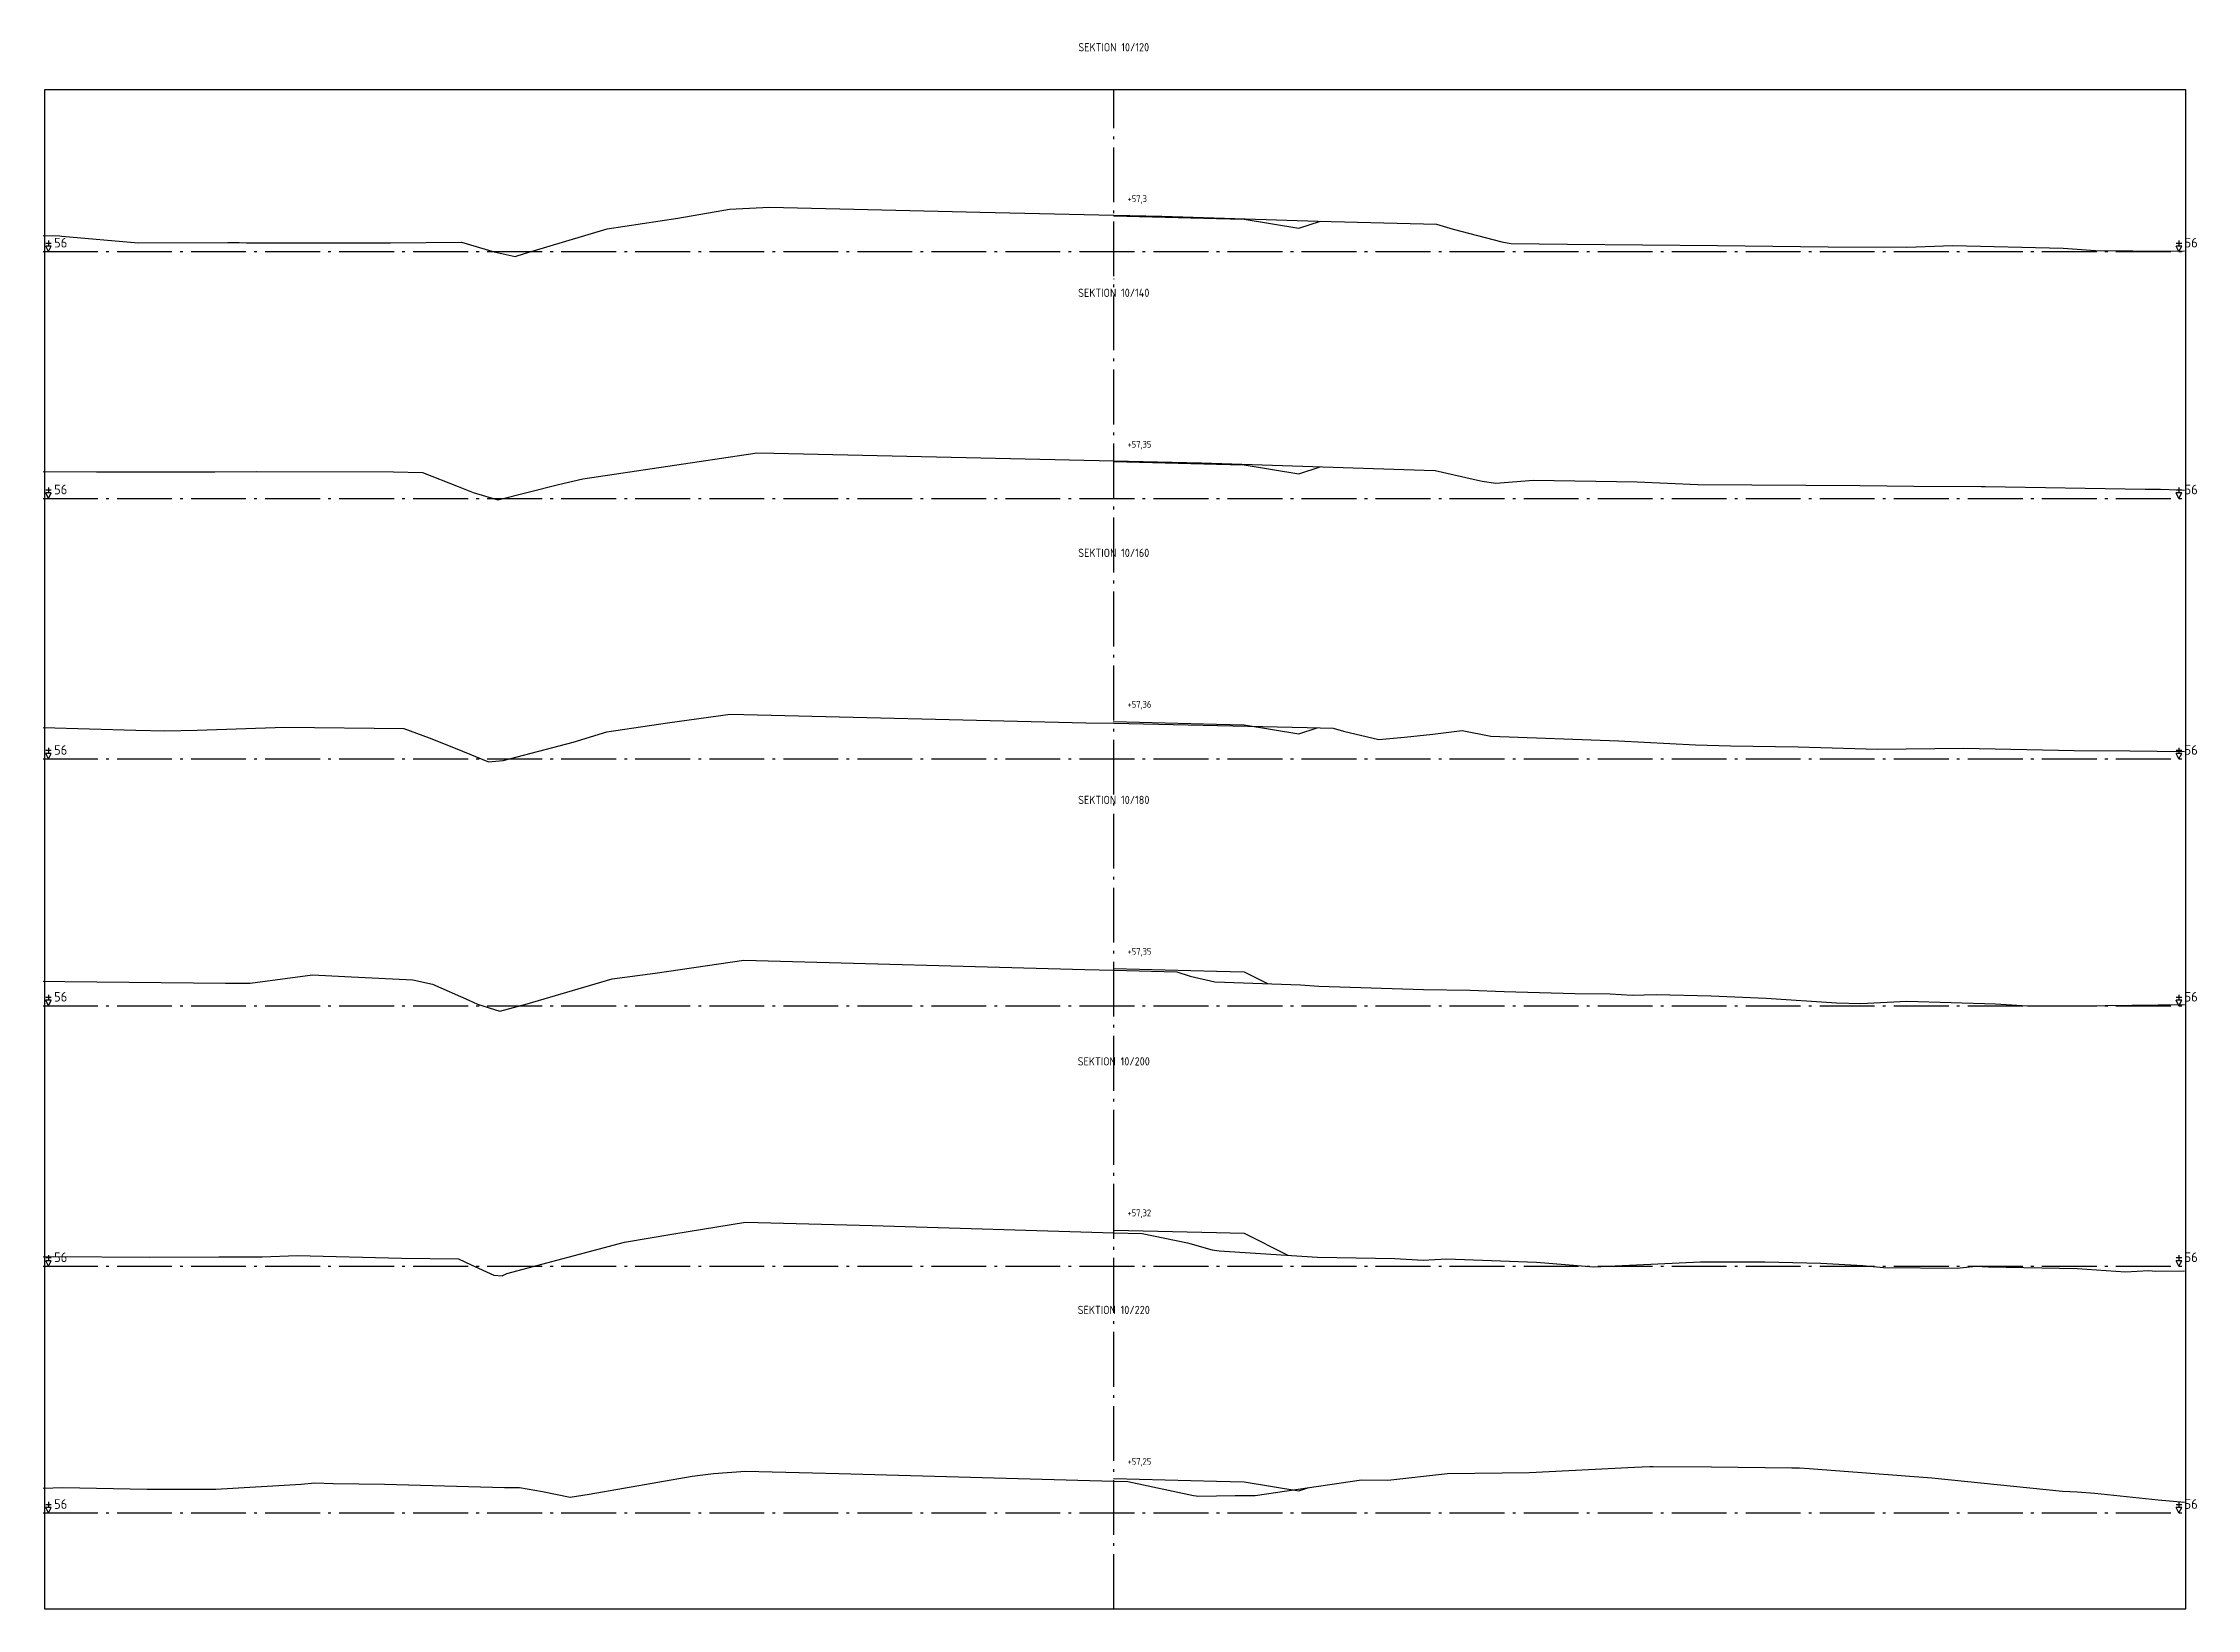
# Model space of a CAD drawing. Header units: metres. Extents: x 164066 to 165347, y 6228109 to 6230364.
# Drawn here: x 164753.2 to 164831.7, y 6229784.2 to 6229841.3 of the extents above; entities that cross this region are included whole.
import ezdxf
from ezdxf.enums import TextEntityAlignment as Align

# ---------------------------------------------------------------- set-up
doc = ezdxf.new("R2010")
doc.units = ezdxf.units.M
doc.header["$LTSCALE"] = 0.1
doc.linetypes.add('CENTRUMLINJE', pattern=[27, 20, -3, 1, -3])
for name, color, linetype in [('M-000', 7, 'Continuous'), ('M-372A', 3, 'Continuous'), ('M-374C', 6, 'Continuous'), ('M-378A', 7, 'CENTRUMLINJE'), ('M-378AT', 4, 'Continuous'), ('M-378B', 4, 'CENTRUMLINJE'), ('M-378BT', 4, 'Continuous'), ('T19202X', 4, 'Continuous')]:
    doc.layers.add(name, color=color, linetype=linetype)
doc.styles.add('ISO35', font='ISO3098', dxfattribs={"height": 3.5})
doc.styles.add('P_ISO_25', font='ISO', dxfattribs={"height": 2.5})
doc.styles.add('P_ISO_30', font='ISO', dxfattribs={"height": 3})

msp = doc.modelspace()

# ---------------------------------------------------------------- texts
at = {"layer": 'M-378AT', "style": 'ISO35'}
for p in [(164753.574, 6229833.804), (164831.274, 6229833.804), (164753.574, 6229824.804), (164831.274, 6229824.804), (164753.574, 6229815.304), (164831.274, 6229815.304), (164753.574, 6229806.304), (164831.274, 6229806.304), (164753.574, 6229796.804), (164831.274, 6229796.804), (164753.574, 6229787.804), (164831.274, 6229787.804)]:
    msp.add_text('56', height=0.35, dxfattribs=at).set_placement(p)
at = {"layer": 'M-378BT', "style": 'P_ISO_30'}
for s, p in [('SEKTION 10/120', (164792.224, 6229840.957)), ('SEKTION 10/140', (164792.224, 6229832.001)), ('SEKTION 10/160', (164792.224, 6229822.518)), ('SEKTION 10/180', (164792.224, 6229813.508)), ('SEKTION 10/200', (164792.224, 6229803.972)), ('SEKTION 10/220', (164792.224, 6229794.909))]:
    msp.add_text(s, height=0.3, dxfattribs=at).set_placement(p, align=Align.CENTER)
at = {"layer": 'M-378BT', "style": 'P_ISO_25'}
for s, p in [('+57,3', (164792.724, 6229835.457)), ('+57,35', (164792.724, 6229826.501)), ('+57,36', (164792.724, 6229817.018)), ('+57,35', (164792.724, 6229808.008)), ('+57,32', (164792.724, 6229798.472)), ('+57,25', (164792.724, 6229789.409))]:
    msp.add_text(s, height=0.25, dxfattribs=at).set_placement(p)

# ---------------------------------------------------------------- linework, layer by layer
at = {"layer": 'M-000'}
msp.add_lwpolyline([(164753.224, 6229784.154), (164831.324, 6229784.154), (164831.324, 6229839.554), (164753.224, 6229839.554), (164753.224, 6229784.154)], dxfattribs=at)
at = {"layer": 'M-372A', "color": 3, "linetype": 'Continuous'}
for points in [[(164753.174, 6229834.235), (164753.785, 6229834.227), (164753.864, 6229834.221), (164756.648, 6229833.971), (164759.914, 6229833.98), (164760.32, 6229833.986), (164760.599, 6229833.979), (164764.418, 6229833.976), (164765.841, 6229833.973), (164768.439, 6229834.001), (164769.625, 6229833.65), (164770.389, 6229833.471), (164770.728, 6229833.581), (164773.742, 6229834.485), (164776.329, 6229834.874), (164778.214, 6229835.204), (164779.67, 6229835.278), (164787.355, 6229835.095), (164792.224, 6229834.983), (164793.982, 6229834.943), (164799.683, 6229834.768), (164803.997, 6229834.65), (164804.598, 6229834.469), (164806.376, 6229834.014), (164806.7, 6229833.955), (164808.769, 6229833.926), (164814.242, 6229833.876), (164818.278, 6229833.825), (164821.152, 6229833.82), (164822.831, 6229833.873), (164826.854, 6229833.784), (164828.026, 6229833.688), (164830.748, 6229833.671), (164831.274, 6229833.683)], [(164753.174, 6229825.633), (164755.122, 6229825.617), (164759.441, 6229825.622), (164760.95, 6229825.63), (164765.954, 6229825.623), (164767.009, 6229825.603), (164768.31, 6229825.085), (164768.86, 6229824.864), (164769.765, 6229824.599), (164771.972, 6229825.163), (164772.86, 6229825.368), (164779.057, 6229826.292), (164779.19, 6229826.313), (164779.831, 6229826.299), (164792.224, 6229826.018), (164795.418, 6229825.945), (164803.547, 6229825.683), (164803.941, 6229825.671), (164805.331, 6229825.358), (164805.659, 6229825.278), (164806.159, 6229825.212), (164807.537, 6229825.314), (164811.313, 6229825.259), (164813.528, 6229825.166), (164819.438, 6229825.126), (164821.404, 6229825.104), (164823.854, 6229825.09), (164823.87, 6229825.09), (164824.021, 6229825.088), (164829.841, 6229824.99), (164830.399, 6229824.992), (164831.038, 6229824.961), (164831.274, 6229824.959)], [(164753.174, 6229816.297), (164756.562, 6229816.207), (164757.62, 6229816.173), (164758.789, 6229816.201), (164761.992, 6229816.307), (164766.334, 6229816.262), (164767.253, 6229815.923), (164768.267, 6229815.522), (164769.414, 6229815.048), (164769.952, 6229815.09), (164772.502, 6229815.767), (164773.736, 6229816.143), (164775.945, 6229816.463), (164778.238, 6229816.789), (164791.207, 6229816.474), (164792.224, 6229816.452), (164799.277, 6229816.298), (164800.228, 6229816.268), (164800.606, 6229816.167), (164801.893, 6229815.86), (164802.83, 6229815.95), (164803.856, 6229816.06), (164804.934, 6229816.184), (164805.976, 6229815.977), (164810.638, 6229815.808), (164813.435, 6229815.672), (164814.719, 6229815.625), (164817.187, 6229815.59), (164820.083, 6229815.511), (164823.213, 6229815.545), (164827.249, 6229815.464), (164829.283, 6229815.444), (164831.274, 6229815.422)], [(164753.174, 6229807.045), (164753.964, 6229807.034), (164759.833, 6229806.975), (164760.505, 6229806.969), (164760.731, 6229806.979), (164763.001, 6229807.281), (164764.174, 6229807.212), (164766.663, 6229807.102), (164767.375, 6229806.943), (164768.701, 6229806.36), (164769.015, 6229806.206), (164769.829, 6229805.957), (164770.83, 6229806.221), (164773.928, 6229807.136), (164775.497, 6229807.337), (164778.728, 6229807.818), (164791.167, 6229807.478), (164792.224, 6229807.449), (164794.518, 6229807.386), (164795.01, 6229807.235), (164795.915, 6229807.028), (164799.029, 6229806.917), (164799.705, 6229806.867), (164803.517, 6229806.738), (164805.209, 6229806.715), (164806.457, 6229806.666), (164809.037, 6229806.592), (164810.329, 6229806.584), (164811.13, 6229806.536), (164812.01, 6229806.556), (164814.016, 6229806.515), (164816.019, 6229806.427), (164818.582, 6229806.256), (164819.467, 6229806.233), (164821.143, 6229806.318), (164824.385, 6229806.224), (164825.553, 6229806.144), (164827.419, 6229806.147), (164831.274, 6229806.202)], [(164753.174, 6229796.996), (164753.57, 6229797.003), (164757.056, 6229796.987), (164759.579, 6229796.991), (164761.16, 6229796.994), (164762.437, 6229797.043), (164766.244, 6229796.947), (164768.331, 6229796.921), (164768.791, 6229796.704), (164769.615, 6229796.33), (164769.915, 6229796.303), (164770.088, 6229796.381), (164774.374, 6229797.533), (164776.178, 6229797.828), (164778.791, 6229798.259), (164783.411, 6229798.131), (164792.224, 6229797.871), (164793.256, 6229797.841), (164794.914, 6229797.506), (164795.812, 6229797.253), (164796.067, 6229797.216), (164799.658, 6229796.982), (164802.47, 6229796.928), (164803.504, 6229796.869), (164804.354, 6229796.925), (164807.636, 6229796.803), (164809.737, 6229796.624), (164813.627, 6229796.806), (164815.966, 6229796.808), (164818.007, 6229796.767), (164819.547, 6229796.675), (164820.294, 6229796.609), (164822.986, 6229796.579), (164823.663, 6229796.657), (164824.122, 6229796.63), (164827.365, 6229796.564), (164829.122, 6229796.445), (164829.969, 6229796.495), (164830.218, 6229796.477), (164831.274, 6229796.482)], [(164753.174, 6229788.553), (164753.894, 6229788.577), (164756.973, 6229788.518), (164757.021, 6229788.518), (164757.035, 6229788.517), (164759.48, 6229788.524), (164762.582, 6229788.709), (164763.086, 6229788.749), (164763.756, 6229788.734), (164765.629, 6229788.702), (164770.001, 6229788.58), (164770.556, 6229788.582), (164771.384, 6229788.439), (164772.397, 6229788.23), (164773.096, 6229788.345), (164776.846, 6229788.991), (164777.63, 6229789.089), (164778.793, 6229789.177), (164781.238, 6229789.118), (164782.196, 6229789.09), (164792.224, 6229788.812), (164792.734, 6229788.797), (164795.134, 6229788.292), (164795.23, 6229788.275), (164795.293, 6229788.263), (164796.654, 6229788.288), (164797.163, 6229788.293), (164797.381, 6229788.29), (164801.259, 6229788.858), (164802.222, 6229788.845), (164804.399, 6229789.097), (164807.392, 6229789.127), (164811.219, 6229789.324), (164811.78, 6229789.349), (164811.897, 6229789.346), (164814.021, 6229789.33), (164816.954, 6229789.305), (164817.239, 6229789.305), (164817.585, 6229789.277), (164822.058, 6229788.936), (164826.831, 6229788.443), (164827.36, 6229788.421), (164828.002, 6229788.372), (164830.312, 6229788.133), (164831.274, 6229788.05)]]:
    msp.add_lwpolyline(points, dxfattribs=at)
at = {"layer": 'M-374C', "color": 6, "linetype": 'Continuous'}
for points in [[(164792.219, 6229834.957), (164792.22, 6229834.957), (164792.221, 6229834.957), (164792.222, 6229834.957), (164792.223, 6229834.957), (164792.224, 6229834.957), (164795.974, 6229834.863), (164796.474, 6229834.851), (164796.974, 6229834.838), (164798.974, 6229834.504), (164799.76, 6229834.766)], [(164792.219, 6229826.001), (164792.22, 6229826.001), (164792.221, 6229826.001), (164792.222, 6229826.001), (164792.223, 6229826.001), (164792.224, 6229826.001), (164795.974, 6229825.907), (164796.474, 6229825.895), (164796.974, 6229825.882), (164798.974, 6229825.548), (164799.748, 6229825.806)], [(164792.219, 6229816.518), (164792.22, 6229816.518), (164792.221, 6229816.518), (164792.222, 6229816.518), (164792.223, 6229816.518), (164792.224, 6229816.518), (164795.974, 6229816.424), (164796.474, 6229816.412), (164796.974, 6229816.399), (164798.974, 6229816.065), (164799.64, 6229816.287)], [(164792.219, 6229807.508), (164792.22, 6229807.508), (164792.221, 6229807.508), (164792.222, 6229807.508), (164792.223, 6229807.508), (164792.224, 6229807.508), (164795.974, 6229807.415), (164796.474, 6229807.402), (164796.974, 6229807.39), (164797.833, 6229806.96)], [(164792.219, 6229797.972), (164792.22, 6229797.972), (164792.221, 6229797.972), (164792.222, 6229797.972), (164792.223, 6229797.972), (164792.224, 6229797.972), (164795.974, 6229797.878), (164796.474, 6229797.866), (164796.974, 6229797.853), (164798.575, 6229797.053)], [(164792.219, 6229788.909), (164792.22, 6229788.909), (164792.221, 6229788.909), (164792.222, 6229788.909), (164792.223, 6229788.909), (164792.224, 6229788.909), (164795.974, 6229788.815), (164796.474, 6229788.803), (164796.974, 6229788.79), (164798.974, 6229788.456), (164799.335, 6229788.577)]]:
    msp.add_lwpolyline(points, dxfattribs=at)
at = {"layer": 'M-378A'}
for p, q in [((164753.174, 6229833.654), (164831.274, 6229833.654)), ((164753.174, 6229824.654), (164831.274, 6229824.654)), ((164753.174, 6229815.154), (164831.274, 6229815.154)), ((164753.174, 6229806.154), (164831.274, 6229806.154)), ((164753.174, 6229796.654), (164831.274, 6229796.654)), ((164753.174, 6229787.654), (164831.274, 6229787.654))]:
    msp.add_line(p, q, dxfattribs=at)
at = {"layer": 'M-378AT'}
for p, q in [((164753.474, 6229833.954), (164753.274, 6229833.954)), ((164753.374, 6229834.054), (164753.374, 6229833.854)), ((164831.174, 6229833.954), (164830.974, 6229833.954)), ((164831.074, 6229834.054), (164831.074, 6229833.854)), ((164753.374, 6229833.654), (164753.274, 6229833.854)), ((164753.474, 6229833.854), (164753.274, 6229833.854)), ((164753.374, 6229833.654), (164753.474, 6229833.854)), ((164831.074, 6229833.654), (164830.974, 6229833.854)), ((164831.174, 6229833.854), (164830.974, 6229833.854)), ((164831.074, 6229833.654), (164831.174, 6229833.854)), ((164753.474, 6229824.954), (164753.274, 6229824.954)), ((164753.374, 6229824.654), (164753.274, 6229824.854)), ((164753.474, 6229824.854), (164753.274, 6229824.854)), ((164753.374, 6229825.054), (164753.374, 6229824.854)), ((164753.374, 6229824.654), (164753.474, 6229824.854)), ((164831.174, 6229824.954), (164830.974, 6229824.954)), ((164831.074, 6229824.654), (164830.974, 6229824.854)), ((164831.174, 6229824.854), (164830.974, 6229824.854)), ((164831.074, 6229825.054), (164831.074, 6229824.854)), ((164831.074, 6229824.654), (164831.174, 6229824.854)), ((164753.474, 6229815.454), (164753.274, 6229815.454)), ((164753.374, 6229815.154), (164753.274, 6229815.354)), ((164753.474, 6229815.354), (164753.274, 6229815.354)), ((164753.374, 6229815.554), (164753.374, 6229815.354)), ((164753.374, 6229815.154), (164753.474, 6229815.354)), ((164831.174, 6229815.454), (164830.974, 6229815.454)), ((164831.074, 6229815.154), (164830.974, 6229815.354)), ((164831.174, 6229815.354), (164830.974, 6229815.354)), ((164831.074, 6229815.554), (164831.074, 6229815.354)), ((164831.074, 6229815.154), (164831.174, 6229815.354)), ((164753.474, 6229806.454), (164753.274, 6229806.454)), ((164753.374, 6229806.554), (164753.374, 6229806.354)), ((164831.174, 6229806.454), (164830.974, 6229806.454)), ((164831.074, 6229806.554), (164831.074, 6229806.354)), ((164753.374, 6229806.154), (164753.274, 6229806.354)), ((164753.474, 6229806.354), (164753.274, 6229806.354)), ((164753.374, 6229806.154), (164753.474, 6229806.354)), ((164831.074, 6229806.154), (164830.974, 6229806.354)), ((164831.174, 6229806.354), (164830.974, 6229806.354)), ((164831.074, 6229806.154), (164831.174, 6229806.354)), ((164753.374, 6229797.054), (164753.374, 6229796.854)), ((164831.074, 6229797.054), (164831.074, 6229796.854)), ((164753.474, 6229796.954), (164753.274, 6229796.954)), ((164753.374, 6229796.654), (164753.274, 6229796.854)), ((164753.474, 6229796.854), (164753.274, 6229796.854)), ((164753.374, 6229796.654), (164753.474, 6229796.854)), ((164831.174, 6229796.954), (164830.974, 6229796.954)), ((164831.074, 6229796.654), (164830.974, 6229796.854)), ((164831.174, 6229796.854), (164830.974, 6229796.854)), ((164831.074, 6229796.654), (164831.174, 6229796.854)), ((164753.474, 6229787.954), (164753.274, 6229787.954)), ((164753.374, 6229787.654), (164753.274, 6229787.854)), ((164753.474, 6229787.854), (164753.274, 6229787.854)), ((164753.374, 6229788.054), (164753.374, 6229787.854)), ((164753.374, 6229787.654), (164753.474, 6229787.854)), ((164831.174, 6229787.954), (164830.974, 6229787.954)), ((164831.074, 6229787.654), (164830.974, 6229787.854)), ((164831.174, 6229787.854), (164830.974, 6229787.854)), ((164831.074, 6229788.054), (164831.074, 6229787.854)), ((164831.074, 6229787.654), (164831.174, 6229787.854))]:
    msp.add_line(p, q, dxfattribs=at)
at = {"layer": 'M-378B', "linetype": 'CENTRUMLINJE'}
msp.add_line((164792.224, 6229784.154), (164792.224, 6229839.554), dxfattribs=at)
at = {"layer": 'T19202X'}
for centre in [(164792.224, 6229832.654), (164792.224, 6229823.654), (164792.224, 6229814.154), (164792.224, 6229805.154), (164792.224, 6229795.654), (164792.224, 6229786.154)]:
    msp.add_circle(centre, 0.001, dxfattribs=at)

msp.set_redraw_order([(e.dxf.handle, doc.entitydb.next_handle()) for e in msp.query("TEXT MTEXT ATTDEF DIMENSION ARC_DIMENSION")])  # texts and dimensions are drawn at this point

doc.saveas('drawing.dxf')
